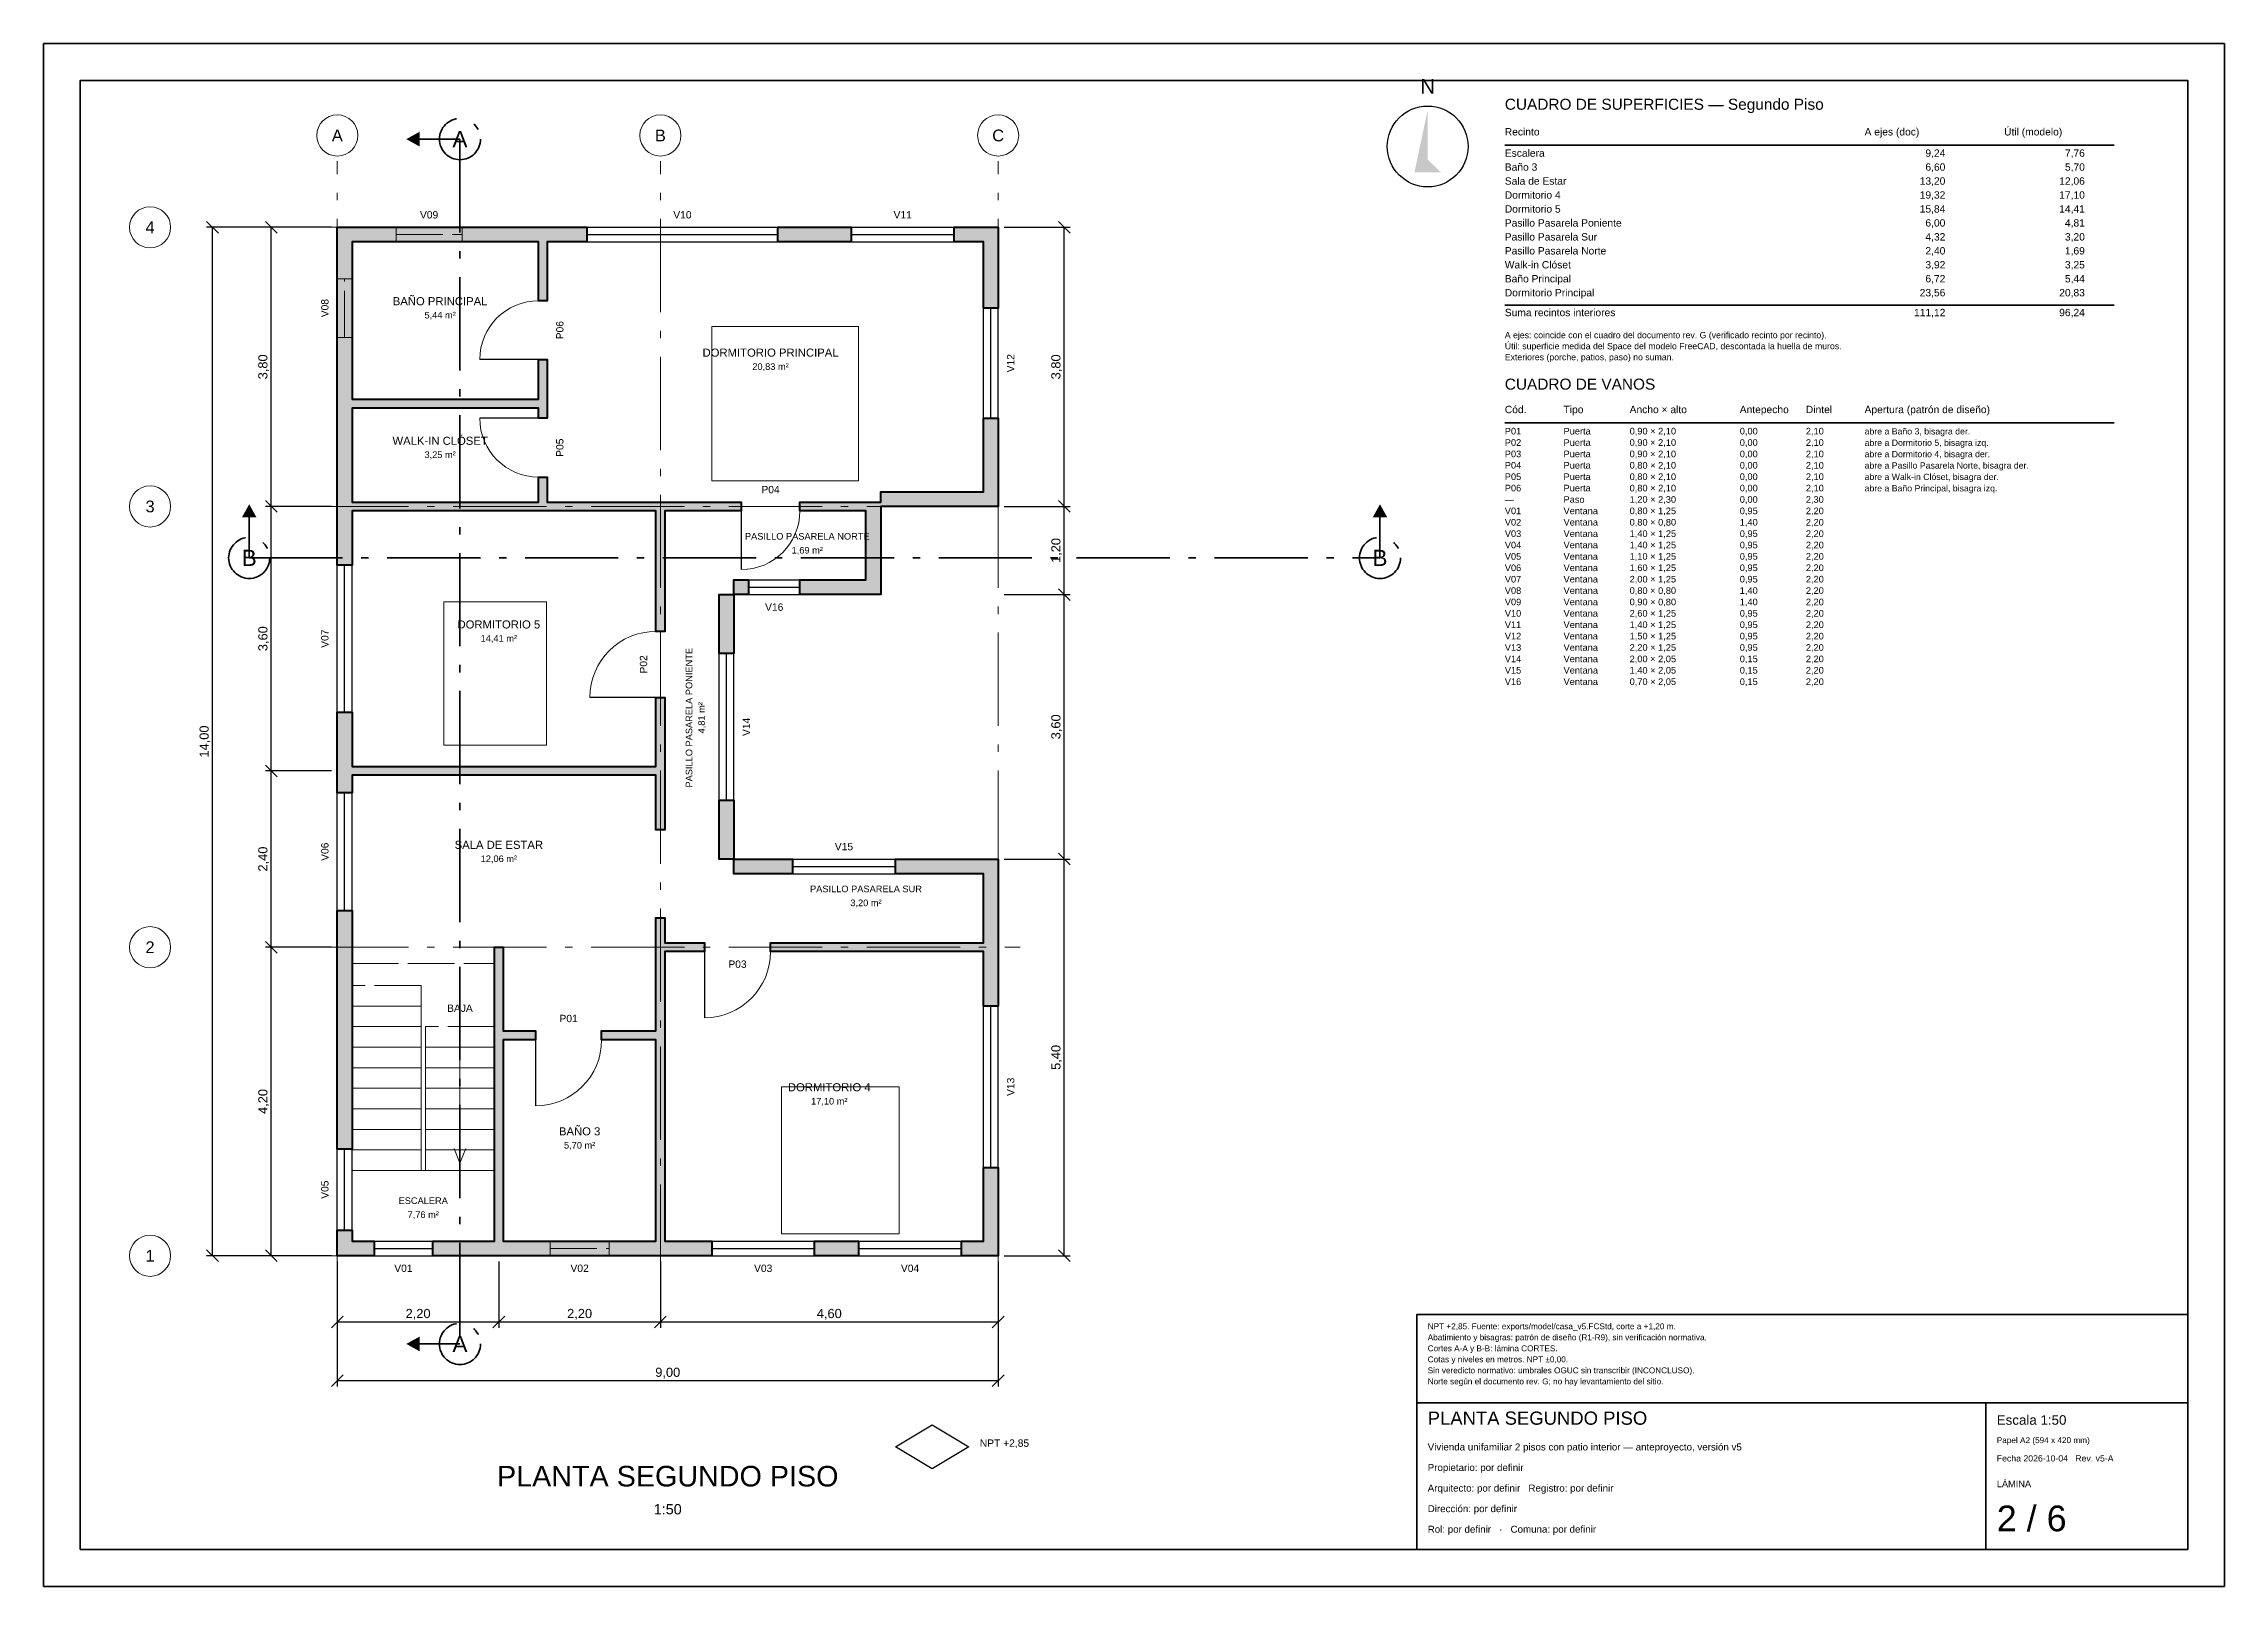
# Model space of a CAD drawing. Header units: metres. Extents: x -4 to 25.7, y -18.5 to 2.5.
import ezdxf
from ezdxf.enums import TextEntityAlignment as Align

# ---------------------------------------------------------------- set-up
doc = ezdxf.new("R2010")
doc.units = ezdxf.units.M
doc.header["$LTSCALE"] = 0.5
doc.linetypes.add('DASHDOT', pattern=[3.556, 2.54, -0.508, 0, -0.508])
doc.linetypes.add('DASHED', pattern=[1.524, 1.27, -0.254])
for name, color, linetype, lineweight in [('A-CORTE', 1, 'DASHDOT', 35), ('A-COTA', 1, 'CONTINUOUS', 18), ('A-CUAD', 7, 'CONTINUOUS', 35), ('A-EJES', 8, 'DASHDOT', 13), ('A-ESCA', 3, 'CONTINUOUS', 18), ('A-ESCA-SUP', 3, 'DASHED', 13), ('A-LOSA', 8, 'DASHED', 18), ('A-MOBI', 8, 'CONTINUOUS', 13), ('A-MURO', 7, 'CONTINUOUS', 50), ('A-RECI', 7, 'CONTINUOUS', 18), ('A-SIMB', 7, 'CONTINUOUS', 25), ('A-TEXT', 7, 'CONTINUOUS', 18), ('A-VANO', 5, 'CONTINUOUS', 25), ('A-VANO-ALTO', 5, 'DASHED', 18), ('A-VANO-ARCO', 3, 'CONTINUOUS', 9)]:
    doc.layers.add(name, color=color, linetype=linetype, lineweight=lineweight)
doc.layers.add('A-MURO-REL', color=9, linetype='CONTINUOUS')
doc.styles.add('ARQ', font='arial.ttf')
doc.dimstyles.new('ARQ', dxfattribs={"dimtxt": 0.125, "dimasz": 0.1, "dimexe": 0.08, "dimexo": 0.08, "dimgap": 0.04, "dimtad": 1, "dimzin": 0, "dimtxsty": 'ARQ', "dimblk": 'ARCHTICK', "dimtsz": 0.08, "dimcen": 2.5, "dimclrd": 1, "dimclre": 1, "dimclrt": 1, "dimazin": 3, "dimtfac": 1, "dimtmove": 0, "dimatfit": 3})

msp = doc.modelspace()

# ---------------------------------------------------------------- texts
at = {"layer": 'A-CORTE', "style": 'ARQ'}
for s, p in [('A', (1.67, 1.2)), ('B', (-1.2, -4.5)), ('B', (14.2, -4.5)), ('A', (1.67, -15.2))]:
    msp.add_text(s, height=0.22, dxfattribs=at).set_placement(p, align=Align.MIDDLE_CENTER)
at = {"layer": 'A-EJES', "style": 'ARQ'}
for s, p in [('A', (0, 1.25)), ('B', (4.4, 1.25)), ('C', (9, 1.25)), ('4', (-2.55, 0)), ('3', (-2.55, -3.8)), ('2', (-2.55, -9.8)), ('1', (-2.55, -14))]:
    msp.add_text(s, height=0.16, dxfattribs=at).set_placement(p, align=Align.MIDDLE_CENTER)
at = {"layer": 'A-ESCA', "style": 'ARQ'}
msp.add_text('BAJA', height=0.1, dxfattribs=at).set_placement((1.67, -10.63), align=Align.MIDDLE_CENTER)
at = {"layer": 'A-RECI', "color": 7, "style": 'ARQ'}
for s, height, p in [('BAÑO PRINCIPAL', 0.11, (1.4, -1.006)), ('DORMITORIO PRINCIPAL', 0.11, (5.9, -1.706)), ('WALK-IN CLÓSET', 0.11, (1.4, -2.906)), ('PASILLO PASARELA NORTE', 0.09, (6.4, -4.206)), ('DORMITORIO 5', 0.11, (2.2, -5.406)), ('SALA DE ESTAR', 0.11, (2.2, -8.406)), ('PASILLO PASARELA SUR', 0.09, (7.2, -9.006)), ('DORMITORIO 4', 0.11, (6.7, -11.706)), ('BAÑO 3', 0.11, (3.3, -12.306)), ('ESCALERA', 0.09, (1.17, -13.25))]:
    msp.add_text(s, height=height, dxfattribs=at).set_placement(p, align=Align.MIDDLE_CENTER)
at = {"layer": 'A-RECI', "color": 8, "style": 'ARQ'}
for s, p in [('5,44 m²', (1.4, -1.196)), ('20,83 m²', (5.9, -1.896)), ('3,25 m²', (1.4, -3.096)), ('1,69 m²', (6.4, -4.396)), ('14,41 m²', (2.2, -5.596)), ('12,06 m²', (2.2, -8.596)), ('3,20 m²', (7.2, -9.196)), ('17,10 m²', (6.7, -11.896)), ('5,70 m²', (3.3, -12.496)), ('7,76 m²', (1.17, -13.44))]:
    msp.add_text(s, height=0.09, dxfattribs=at).set_placement(p, align=Align.MIDDLE_CENTER)
at = {"layer": 'A-RECI', "color": 7, "style": 'ARQ'}
msp.add_text('PASILLO PASARELA PONIENTE', height=0.09, rotation=90, dxfattribs=at).set_placement((4.79, -6.676), align=Align.MIDDLE_CENTER)
at = {"layer": 'A-RECI', "color": 8, "style": 'ARQ'}
msp.add_text('4,81 m²', height=0.09, rotation=90, dxfattribs=at).set_placement((4.96, -6.676), align=Align.MIDDLE_CENTER)
at = {"layer": 'A-SIMB', "style": 'ARQ'}
msp.add_text('N', height=0.2, dxfattribs=at).set_placement((14.85, 1.92), align=Align.MIDDLE_CENTER)
msp.add_text('NPT +2,85', height=0.1, dxfattribs=at).set_placement((8.75, -16.6))
at = {"layer": 'A-TEXT', "style": 'ARQ'}
for s, height, p in [('CUADRO DE SUPERFICIES — Segundo Piso', 0.15, (15.9, 1.6)), ('Escalera', 0.1, (15.9, 0.96)), ('Sala de Estar', 0.1, (15.9, 0.58)), ('Baño 3', 0.1, (15.9, 0.77)), ('Dormitorio 4', 0.1, (15.9, 0.39)), ('Dormitorio 5', 0.1, (15.9, 0.2)), ('Pasillo Pasarela Poniente', 0.1, (15.9, 0.01)), ('Pasillo Pasarela Sur', 0.1, (15.9, -0.18)), ('Pasillo Pasarela Norte', 0.1, (15.9, -0.37)), ('Walk-in Clóset', 0.1, (15.9, -0.56)), ('Baño Principal', 0.1, (15.9, -0.75)), ('Dormitorio Principal', 0.1, (15.9, -0.94)), ('Suma recintos interiores', 0.1, (15.9, -1.21)), ('CUADRO DE VANOS', 0.15, (15.9, -2.21)), ('P01', 0.09, (15.9, -2.82)), ('P02', 0.09, (15.9, -2.975)), ('Puerta', 0.09, (16.7, -2.82)), ('Puerta', 0.09, (16.7, -2.975)), ('0,90 × 2,10', 0.09, (17.6, -2.82)), ('0,90 × 2,10', 0.09, (17.6, -2.975)), ('0,00', 0.09, (19.1, -2.82)), ('0,00', 0.09, (19.1, -2.975)), ('2,10', 0.09, (20, -2.82)), ('2,10', 0.09, (20, -2.975)), ('abre a Baño 3, bisagra der.', 0.085, (20.8, -2.82)), ('abre a Dormitorio 5, bisagra izq.', 0.085, (20.8, -2.975)), ('P03', 0.09, (15.9, -3.13)), ('P04', 0.09, (15.9, -3.285)), ('Puerta', 0.09, (16.7, -3.13)), ('Puerta', 0.09, (16.7, -3.285)), ('0,90 × 2,10', 0.09, (17.6, -3.13)), ('0,80 × 2,10', 0.09, (17.6, -3.285)), ('0,00', 0.09, (19.1, -3.13)), ('0,00', 0.09, (19.1, -3.285)), ('2,10', 0.09, (20, -3.13)), ('2,10', 0.09, (20, -3.285)), ('abre a Dormitorio 4, bisagra der.', 0.085, (20.8, -3.13)), ('abre a Pasillo Pasarela Norte, bisagra der.', 0.085, (20.8, -3.285)), ('P05', 0.09, (15.9, -3.44)), ('P06', 0.09, (15.9, -3.595)), ('Puerta', 0.09, (16.7, -3.44)), ('Puerta', 0.09, (16.7, -3.595)), ('0,80 × 2,10', 0.09, (17.6, -3.44)), ('0,80 × 2,10', 0.09, (17.6, -3.595)), ('0,00', 0.09, (19.1, -3.44)), ('0,00', 0.09, (19.1, -3.595)), ('2,10', 0.09, (20, -3.44)), ('2,10', 0.09, (20, -3.595)), ('abre a Walk-in Clóset, bisagra der.', 0.085, (20.8, -3.44)), ('abre a Baño Principal, bisagra izq.', 0.085, (20.8, -3.595)), ('—', 0.09, (15.9, -3.75)), ('V01', 0.09, (15.9, -3.905)), ('Ventana', 0.09, (16.7, -3.905)), ('Paso', 0.09, (16.7, -3.75)), ('0,80 × 1,25', 0.09, (17.6, -3.905)), ('1,20 × 2,30', 0.09, (17.6, -3.75)), ('0,00', 0.09, (19.1, -3.75)), ('0,95', 0.09, (19.1, -3.905)), ('2,30', 0.09, (20, -3.75)), ('2,20', 0.09, (20, -3.905)), ('V02', 0.09, (15.9, -4.06)), ('V03', 0.09, (15.9, -4.215)), ('Ventana', 0.09, (16.7, -4.06)), ('Ventana', 0.09, (16.7, -4.215)), ('0,80 × 0,80', 0.09, (17.6, -4.06)), ('1,40 × 1,25', 0.09, (17.6, -4.215)), ('0,95', 0.09, (19.1, -4.215)), ('1,40', 0.09, (19.1, -4.06)), ('2,20', 0.09, (20, -4.06)), ('2,20', 0.09, (20, -4.215)), ('V04', 0.09, (15.9, -4.37)), ('V05', 0.09, (15.9, -4.525)), ('Ventana', 0.09, (16.7, -4.37)), ('Ventana', 0.09, (16.7, -4.525)), ('1,40 × 1,25', 0.09, (17.6, -4.37)), ('1,10 × 1,25', 0.09, (17.6, -4.525)), ('0,95', 0.09, (19.1, -4.37)), ('0,95', 0.09, (19.1, -4.525)), ('2,20', 0.09, (20, -4.37)), ('2,20', 0.09, (20, -4.525)), ('V06', 0.09, (15.9, -4.68)), ('V07', 0.09, (15.9, -4.835)), ('Ventana', 0.09, (16.7, -4.68)), ('Ventana', 0.09, (16.7, -4.835)), ('2,00 × 1,25', 0.09, (17.6, -4.835)), ('1,60 × 1,25', 0.09, (17.6, -4.68)), ('0,95', 0.09, (19.1, -4.68)), ('0,95', 0.09, (19.1, -4.835)), ('2,20', 0.09, (20, -4.68)), ('2,20', 0.09, (20, -4.835)), ('V08', 0.09, (15.9, -4.99)), ('Ventana', 0.09, (16.7, -4.99)), ('0,80 × 0,80', 0.09, (17.6, -4.99)), ('1,40', 0.09, (19.1, -4.99)), ('2,20', 0.09, (20, -4.99)), ('V09', 0.09, (15.9, -5.145)), ('V10', 0.09, (15.9, -5.3)), ('Ventana', 0.09, (16.7, -5.145)), ('Ventana', 0.09, (16.7, -5.3)), ('0,90 × 0,80', 0.09, (17.6, -5.145)), ('2,60 × 1,25', 0.09, (17.6, -5.3)), ('0,95', 0.09, (19.1, -5.3)), ('1,40', 0.09, (19.1, -5.145)), ('2,20', 0.09, (20, -5.145)), ('2,20', 0.09, (20, -5.3)), ('V11', 0.09, (15.9, -5.455)), ('V12', 0.09, (15.9, -5.61)), ('Ventana', 0.09, (16.7, -5.455)), ('Ventana', 0.09, (16.7, -5.61)), ('1,40 × 1,25', 0.09, (17.6, -5.455)), ('1,50 × 1,25', 0.09, (17.6, -5.61)), ('0,95', 0.09, (19.1, -5.455)), ('0,95', 0.09, (19.1, -5.61)), ('2,20', 0.09, (20, -5.455)), ('2,20', 0.09, (20, -5.61)), ('V13', 0.09, (15.9, -5.765)), ('V14', 0.09, (15.9, -5.92)), ('Ventana', 0.09, (16.7, -5.765)), ('Ventana', 0.09, (16.7, -5.92)), ('2,20 × 1,25', 0.09, (17.6, -5.765)), ('2,00 × 2,05', 0.09, (17.6, -5.92)), ('0,95', 0.09, (19.1, -5.765)), ('0,15', 0.09, (19.1, -5.92)), ('2,20', 0.09, (20, -5.765)), ('2,20', 0.09, (20, -5.92)), ('V15', 0.09, (15.9, -6.075)), ('V16', 0.09, (15.9, -6.23)), ('Ventana', 0.09, (16.7, -6.075)), ('Ventana', 0.09, (16.7, -6.23)), ('0,70 × 2,05', 0.09, (17.6, -6.23)), ('1,40 × 2,05', 0.09, (17.6, -6.075)), ('0,15', 0.09, (19.1, -6.075)), ('0,15', 0.09, (19.1, -6.23)), ('2,20', 0.09, (20, -6.075)), ('2,20', 0.09, (20, -6.23)), ('Abatimiento y bisagras: patrón de diseño (R1-R9), sin verificación normativa.', 0.08, (14.85, -15.15)), ('NPT +2,85. Fuente: exports/model/casa_v5.FCStd, corte a +1,20 m.', 0.08, (14.85, -15)), ('Cortes A-A y B-B: lámina CORTES.', 0.08, (14.85, -15.3)), ('Cotas y niveles en metros. NPT ±0,00.', 0.08, (14.85, -15.45)), ('Sin veredicto normativo: umbrales OGUC sin transcribir (INCONCLUSO).', 0.08, (14.85, -15.6)), ('Norte según el documento rev. G; no hay levantamiento del sitio.', 0.08, (14.85, -15.75)), ('PLANTA SEGUNDO PISO', 0.18, (14.85, -16.3)), ('Escala 1:50', 0.13, (22.6, -16.3)), ('Vivienda unifamiliar 2 pisos con patio interior — anteproyecto, versión v5', 0.095, (14.85, -16.65)), ('Papel A2 (594 x 420 mm)', 0.08, (22.6, -16.55)), ('Propietario: por definir', 0.095, (14.85, -16.93)), ('Fecha 2026-10-04   Rev. v5-A', 0.085, (22.6, -16.8)), ('Arquitecto: por definir   Registro: por definir', 0.095, (14.85, -17.21)), ('LÁMINA', 0.09, (22.6, -17.15)), ('Dirección: por definir', 0.095, (14.85, -17.49)), ('2 / 6', 0.35, (22.6, -17.75)), ('Rol: por definir   ·   Comuna: por definir', 0.095, (14.85, -17.77))]:
    msp.add_text(s, height=height, dxfattribs=at).set_placement(p)
at = {"layer": 'A-TEXT', "color": 8, "style": 'ARQ'}
for s, height, p in [('Recinto', 0.1, (15.9, 1.25)), ('A ejes (doc)', 0.1, (20.8, 1.25)), ('Útil (modelo)', 0.1, (22.7, 1.25)), ('A ejes: coincide con el cuadro del documento rev. G (verificado recinto por recinto).', 0.085, (15.9, -1.51)), ('Útil: superficie medida del Space del modelo FreeCAD, descontada la huella de muros.', 0.085, (15.9, -1.66)), ('Exteriores (porche, patios, paso) no suman.', 0.085, (15.9, -1.81)), ('Cód.', 0.1, (15.9, -2.53)), ('Tipo', 0.1, (16.7, -2.53)), ('Ancho × alto', 0.1, (17.6, -2.53)), ('Antepecho', 0.1, (19.1, -2.53)), ('Dintel', 0.1, (20, -2.53)), ('Apertura (patrón de diseño)', 0.1, (20.8, -2.53))]:
    msp.add_text(s, height=height, dxfattribs=at).set_placement(p)
at = {"layer": 'A-TEXT', "style": 'ARQ'}
for s, p in [('9,24', (21.9, 0.96)), ('7,76', (23.8, 0.96)), ('13,20', (21.9, 0.58)), ('6,60', (21.9, 0.77)), ('12,06', (23.8, 0.58)), ('5,70', (23.8, 0.77)), ('19,32', (21.9, 0.39)), ('15,84', (21.9, 0.2)), ('17,10', (23.8, 0.39)), ('14,41', (23.8, 0.2)), ('6,00', (21.9, 0.01)), ('4,81', (23.8, 0.01)), ('4,32', (21.9, -0.18)), ('2,40', (21.9, -0.37)), ('3,20', (23.8, -0.18)), ('1,69', (23.8, -0.37)), ('3,92', (21.9, -0.56)), ('3,25', (23.8, -0.56)), ('23,56', (21.9, -0.94)), ('6,72', (21.9, -0.75)), ('20,83', (23.8, -0.94)), ('5,44', (23.8, -0.75)), ('111,12', (21.9, -1.21)), ('96,24', (23.8, -1.21))]:
    msp.add_text(s, height=0.1, dxfattribs=at).set_placement(p, align=Align.RIGHT)
at = {"layer": 'A-TEXT', "color": 5, "style": 'ARQ'}
for s, p in [('V09', (1.25, 0.17)), ('V10', (4.7, 0.17)), ('V11', (7.7, 0.17)), ('V16', (5.95, -5.17)), ('V15', (6.9, -8.43)), ('V01', (0.9, -14.17)), ('V02', (3.3, -14.17)), ('V03', (5.8, -14.17)), ('V04', (7.8, -14.17))]:
    msp.add_text(s, height=0.1, dxfattribs=at).set_placement(p, align=Align.MIDDLE_CENTER)
for s, p in [('V08', (-0.17, -1.1)), ('V12', (9.17, -1.85)), ('V07', (-0.17, -5.6)), ('V14', (5.57, -6.8)), ('V06', (-0.17, -8.5)), ('V13', (9.17, -11.7)), ('V05', (-0.17, -13.1))]:
    msp.add_text(s, height=0.1, rotation=90, dxfattribs=at).set_placement(p, align=Align.MIDDLE_CENTER)
at = {"layer": 'A-TEXT', "true_color": 0x007800, "style": 'ARQ'}
for s, p in [('P06', (3.03, -1.4)), ('P05', (3.03, -3)), ('P02', (4.17, -5.95))]:
    msp.add_text(s, height=0.1, rotation=90, dxfattribs=at).set_placement(p, align=Align.MIDDLE_CENTER)
for s, p in [('P04', (5.9, -3.57)), ('P03', (5.45, -10.03)), ('P01', (3.15, -10.77))]:
    msp.add_text(s, height=0.1, dxfattribs=at).set_placement(p, align=Align.MIDDLE_CENTER)
at = {"layer": 'A-TEXT', "style": 'ARQ'}
msp.add_text('PLANTA SEGUNDO PISO', height=0.28, dxfattribs=at).set_placement((4.5, -17), align=Align.MIDDLE_CENTER)
at = {"layer": 'A-TEXT', "color": 8, "style": 'ARQ'}
msp.add_text('1:50', height=0.14, dxfattribs=at).set_placement((4.5, -17.45), align=Align.MIDDLE_CENTER)

# ---------------------------------------------------------------- blocks, each defined once
blk = doc.blocks.new('_ARCHTICK')
at = {"color": 0, "linetype": 'BYBLOCK', "const_width": 0.15}
blk.add_lwpolyline([(-0.5, -0.5), (0.5, 0.5)], dxfattribs=at)

# ---------------------------------------------------------------- dimensions: what is measured, and where the dimension line sits
at = {"layer": 'A-COTA'}
for base, p1, p2 in [((-1.7, -14), (0, -14), (0, 0)), ((-0.9, -3.8), (0, -3.8), (0, 0)), ((9.9, -3.8), (9, -3.8), (9, 0)), ((-0.9, -7.4), (0, -7.4), (0, -3.8)), ((9.9, -5), (9, -5), (9, -3.8)), ((9.9, -8.6), (9, -8.6), (9, -5)), ((-0.9, -9.8), (0, -9.8), (0, -7.4)), ((9.9, -14), (9, -14), (9, -8.6)), ((-0.9, -14), (0, -14), (0, -9.8))]:
    msp.add_linear_dim(base=base, p1=p1, p2=p2, angle=90, dimstyle='ARQ', dxfattribs=at).render()
for base, p1, p2 in [((0, -14.9), (0, -14), (2.2, -14)), ((0, -15.7), (0, -14), (9, -14)), ((2.2, -14.9), (2.2, -14), (4.4, -14)), ((4.4, -14.9), (4.4, -14), (9, -14))]:
    msp.add_linear_dim(base=base, p1=p1, p2=p2, dimstyle='ARQ', dxfattribs=at).render()

# ---------------------------------------------------------------- hatches: boundary and pattern name
at = {"layer": 'A-MURO-REL', "true_color": 0xcdcdcd}
h = msp.add_hatch(color=9, dxfattribs=at)
h.dxf.hatch_style = 1
h.paths.add_polyline_path([(0, -4.6), (0, -4.6), (0, 0), (0, 0), (0, 0), (3.4, 0), (3.4, 0), (3.4, 0), (3.4, -0.2), (3.4, -0.2), (3.4, -0.2), (2.861, -0.2), (2.86, -0.2), (2.86, -0.2), (2.86, -0.2), (2.86, -0.2), (2.86, -0.2), (2.86, -0.2), (2.86, -0.2), (2.86, -0.2), (2.86, -0.2), (2.86, -0.2), (2.86, -0.2), (2.86, -0.2), (2.86, -0.2), (2.86, -0.2), (2.86, -0.2), (2.86, -0.201), (2.86, -1), (2.86, -1), (2.86, -1), (2.74, -1), (2.74, -1), (2.74, -1), (2.74, -0.201), (2.74, -0.2), (2.74, -0.2), (2.74, -0.2), (2.74, -0.2), (2.74, -0.2), (2.74, -0.2), (2.74, -0.2), (2.74, -0.2), (2.74, -0.2), (2.74, -0.2), (2.74, -0.2), (2.74, -0.2), (2.74, -0.2), (2.74, -0.2), (2.74, -0.2), (2.74, -0.2), (0.201, -0.2), (0.2, -0.2), (0.2, -0.2), (0.2, -0.2), (0.2, -0.2), (0.2, -0.2), (0.2, -0.2), (0.2, -0.2), (0.2, -0.2), (0.2, -0.2), (0.2, -0.2), (0.2, -0.2), (0.2, -0.2), (0.2, -0.2), (0.2, -0.2), (0.2, -0.2), (0.2, -0.201), (0.2, -2.339), (0.2, -2.34), (0.2, -2.34), (0.2, -2.34), (0.2, -2.34), (0.2, -2.34), (0.2, -2.34), (0.2, -2.34), (0.2, -2.34), (0.2, -2.34), (0.2, -2.34), (0.2, -2.34), (0.2, -2.34), (0.2, -2.34), (0.2, -2.34), (0.2, -2.34), (0.201, -2.34), (2.74, -2.34), (2.74, -2.34), (2.74, -2.34), (2.74, -2.34), (2.74, -2.34), (2.74, -2.34), (2.74, -2.34), (2.74, -2.34), (2.74, -2.34), (2.74, -2.34), (2.74, -2.34), (2.74, -2.34), (2.74, -2.34), (2.74, -2.34), (2.74, -2.34), (2.74, -2.34), (2.74, -2.339), (2.74, -1.8), (2.74, -1.8), (2.74, -1.8), (2.86, -1.8), (2.86, -1.8), (2.86, -1.8), (2.86, -2.6), (2.86, -2.6), (2.86, -2.6), (2.74, -2.6), (2.74, -2.6), (2.74, -2.6), (2.74, -2.461), (2.74, -2.46), (2.74, -2.46), (2.74, -2.46), (2.74, -2.46), (2.74, -2.46), (2.74, -2.46), (2.74, -2.46), (2.74, -2.46), (2.74, -2.46), (2.74, -2.46), (2.74, -2.46), (2.74, -2.46), (2.74, -2.46), (2.74, -2.46), (2.74, -2.46), (2.74, -2.46), (0.201, -2.46), (0.2, -2.46), (0.2, -2.46), (0.2, -2.46), (0.2, -2.46), (0.2, -2.46), (0.2, -2.46), (0.2, -2.46), (0.2, -2.46), (0.2, -2.46), (0.2, -2.46), (0.2, -2.46), (0.2, -2.46), (0.2, -2.46), (0.2, -2.46), (0.2, -2.46), (0.2, -2.461), (0.2, -3.74), (0.2, -3.74), (0.2, -3.74), (0.2, -3.74), (0.2, -3.74), (0.2, -3.74), (0.2, -3.74), (0.2, -3.74), (0.2, -3.74), (0.2, -3.74), (0.2, -3.74), (0.2, -3.74), (0.2, -3.74), (0.2, -3.74), (0.2, -3.74), (0.2, -3.74), (0.201, -3.74), (2.74, -3.74), (2.74, -3.74), (2.74, -3.74), (2.74, -3.74), (2.74, -3.74), (2.74, -3.74), (2.74, -3.74), (2.74, -3.74), (2.74, -3.74), (2.74, -3.74), (2.74, -3.74), (2.74, -3.74), (2.74, -3.74), (2.74, -3.74), (2.74, -3.74), (2.74, -3.74), (2.74, -3.74), (2.74, -3.4), (2.74, -3.4), (2.74, -3.4), (2.86, -3.4), (2.86, -3.4), (2.86, -3.4), (2.86, -3.74), (2.86, -3.74), (2.86, -3.74), (2.86, -3.74), (2.86, -3.74), (2.86, -3.74), (2.86, -3.74), (2.86, -3.74), (2.86, -3.74), (2.86, -3.74), (2.86, -3.74), (2.86, -3.74), (2.86, -3.74), (2.86, -3.74), (2.86, -3.74), (2.86, -3.74), (2.861, -3.74), (5.5, -3.74), (5.5, -3.74), (5.5, -3.74), (5.5, -3.86), (5.5, -3.86), (5.5, -3.86), (4.46, -3.86), (4.46, -3.86), (4.46, -3.86), (4.46, -3.86), (4.46, -3.86), (4.46, -3.86), (4.46, -3.86), (4.46, -3.86), (4.46, -3.86), (4.46, -3.86), (4.46, -3.86), (4.46, -3.86), (4.46, -3.86), (4.46, -3.86), (4.46, -3.86), (4.46, -3.86), (4.46, -3.861), (4.46, -5.5), (4.46, -5.5), (4.46, -5.5), (4.34, -5.5), (4.34, -5.5), (4.34, -5.5), (4.34, -3.861), (4.34, -3.86), (4.34, -3.86), (4.34, -3.86), (4.34, -3.86), (4.34, -3.86), (4.34, -3.86), (4.34, -3.86), (4.34, -3.86), (4.34, -3.86), (4.34, -3.86), (4.34, -3.86), (4.34, -3.86), (4.34, -3.86), (4.34, -3.86), (4.34, -3.86), (4.34, -3.86), (0.201, -3.86), (0.2, -3.86), (0.2, -3.86), (0.2, -3.86), (0.2, -3.86), (0.2, -3.86), (0.2, -3.86), (0.2, -3.86), (0.2, -3.86), (0.2, -3.86), (0.2, -3.86), (0.2, -3.86), (0.2, -3.86), (0.2, -3.86), (0.2, -3.86), (0.2, -3.86), (0.2, -3.861), (0.2, -4.6), (0.2, -4.6), (0.2, -4.6), (0, -4.6), (0, -4.6)])
h = msp.add_hatch(color=9, dxfattribs=at)
h.dxf.hatch_style = 1
h.paths.add_polyline_path([(6, -0.2), (6, -0.2), (6, 0), (6, 0), (6, 0), (7, 0), (7, 0), (7, 0), (7, -0.2), (7, -0.2), (7, -0.2), (6, -0.2), (6, -0.2)])
h = msp.add_hatch(color=9, dxfattribs=at)
h.dxf.hatch_style = 1
h.paths.add_polyline_path([(8.4, -0.2), (8.4, -0.2), (8.4, 0), (8.4, 0), (8.4, 0), (9, 0), (9, 0), (9, 0), (9, -1.1), (9, -1.1), (9, -1.1), (8.8, -1.1), (8.8, -1.1), (8.8, -1.1), (8.8, -0.201), (8.8, -0.2), (8.8, -0.2), (8.8, -0.2), (8.8, -0.2), (8.8, -0.2), (8.8, -0.2), (8.8, -0.2), (8.8, -0.2), (8.8, -0.2), (8.8, -0.2), (8.8, -0.2), (8.8, -0.2), (8.8, -0.2), (8.8, -0.2), (8.8, -0.2), (8.8, -0.2), (8.4, -0.2), (8.4, -0.2)])
h = msp.add_hatch(color=9, dxfattribs=at)
h.dxf.hatch_style = 1
h.paths.add_polyline_path([(6.3, -3.86), (6.3, -3.86), (6.3, -3.74), (6.3, -3.74), (6.3, -3.74), (7.4, -3.74), (7.4, -3.74), (7.4, -3.74), (7.4, -3.74), (7.4, -3.74), (7.4, -3.74), (7.4, -3.74), (7.4, -3.74), (7.4, -3.74), (7.4, -3.74), (7.4, -3.74), (7.4, -3.74), (7.4, -3.74), (7.4, -3.74), (7.4, -3.74), (7.4, -3.74), (7.4, -3.74), (7.4, -3.6), (7.4, -3.6), (7.4, -3.6), (8.8, -3.6), (8.8, -3.6), (8.8, -3.6), (8.8, -3.6), (8.8, -3.6), (8.8, -3.6), (8.8, -3.6), (8.8, -3.6), (8.8, -3.6), (8.8, -3.6), (8.8, -3.6), (8.8, -3.6), (8.8, -3.6), (8.8, -3.6), (8.8, -3.6), (8.8, -3.6), (8.8, -3.599), (8.8, -2.6), (8.8, -2.6), (8.8, -2.6), (9, -2.6), (9, -2.6), (9, -2.6), (9, -3.8), (9, -3.8), (9, -3.8), (7.401, -3.8), (7.4, -3.8), (7.4, -3.8), (7.4, -3.8), (7.4, -3.8), (7.4, -3.8), (7.4, -3.8), (7.4, -3.8), (7.4, -3.8), (7.4, -3.8), (7.4, -3.8), (7.4, -3.8), (7.4, -3.8), (7.4, -3.8), (7.4, -3.8), (7.4, -3.8), (7.4, -3.8), (7.4, -5), (7.4, -5), (7.4, -5), (6.3, -5), (6.3, -5), (6.3, -5), (6.3, -4.8), (6.3, -4.8), (6.3, -4.8), (7.2, -4.8), (7.2, -4.8), (7.2, -4.8), (7.2, -4.8), (7.2, -4.8), (7.2, -4.8), (7.2, -4.8), (7.2, -4.8), (7.2, -4.8), (7.2, -4.8), (7.2, -4.8), (7.2, -4.8), (7.2, -4.8), (7.2, -4.8), (7.2, -4.8), (7.2, -4.8), (7.2, -4.8), (7.2, -3.861), (7.2, -3.86), (7.2, -3.86), (7.2, -3.86), (7.2, -3.86), (7.2, -3.86), (7.2, -3.86), (7.2, -3.86), (7.2, -3.86), (7.2, -3.86), (7.2, -3.86), (7.2, -3.86), (7.2, -3.86), (7.2, -3.86), (7.2, -3.86), (7.2, -3.86), (7.2, -3.86), (6.3, -3.86), (6.3, -3.86)])
h = msp.add_hatch(color=9, dxfattribs=at)
h.dxf.hatch_style = 1
h.paths.add_polyline_path([(5.2, -5), (5.2, -5), (5.4, -5), (5.4, -5), (5.4, -5), (5.4, -5), (5.4, -5), (5.4, -5), (5.4, -5), (5.4, -5), (5.4, -5), (5.4, -5), (5.4, -5), (5.4, -5), (5.4, -5), (5.4, -5), (5.4, -5), (5.4, -5), (5.4, -5), (5.4, -4.8), (5.4, -4.8), (5.4, -4.8), (5.6, -4.8), (5.6, -4.8), (5.6, -4.8), (5.6, -5), (5.6, -5), (5.6, -5), (5.401, -5), (5.4, -5), (5.4, -5), (5.4, -5), (5.4, -5), (5.4, -5), (5.4, -5), (5.4, -5), (5.4, -5), (5.4, -5), (5.4, -5), (5.4, -5), (5.4, -5), (5.4, -5), (5.4, -5), (5.4, -5), (5.4, -5), (5.4, -5.8), (5.4, -5.8), (5.4, -5.8), (5.2, -5.8), (5.2, -5.8), (5.2, -5.8), (5.2, -5), (5.2, -5)])
h = msp.add_hatch(color=9, dxfattribs=at)
h.dxf.hatch_style = 1
h.paths.add_polyline_path([(0, -7.7), (0, -7.7), (0, -6.6), (0, -6.6), (0, -6.6), (0.2, -6.6), (0.2, -6.6), (0.2, -6.6), (0.2, -7.34), (0.2, -7.34), (0.2, -7.34), (0.2, -7.34), (0.2, -7.34), (0.2, -7.34), (0.2, -7.34), (0.2, -7.34), (0.2, -7.34), (0.2, -7.34), (0.2, -7.34), (0.2, -7.34), (0.2, -7.34), (0.2, -7.34), (0.2, -7.34), (0.2, -7.34), (0.201, -7.34), (4.34, -7.34), (4.34, -7.34), (4.34, -7.34), (4.34, -7.34), (4.34, -7.34), (4.34, -7.34), (4.34, -7.34), (4.34, -7.34), (4.34, -7.34), (4.34, -7.34), (4.34, -7.34), (4.34, -7.34), (4.34, -7.34), (4.34, -7.34), (4.34, -7.34), (4.34, -7.34), (4.34, -7.34), (4.34, -6.4), (4.34, -6.4), (4.34, -6.4), (4.46, -6.4), (4.46, -6.4), (4.46, -6.4), (4.46, -8.2), (4.46, -8.2), (4.46, -8.2), (4.34, -8.2), (4.34, -8.2), (4.34, -8.2), (4.34, -7.46), (4.34, -7.46), (4.34, -7.46), (4.34, -7.46), (4.34, -7.46), (4.34, -7.46), (4.34, -7.46), (4.34, -7.46), (4.34, -7.46), (4.34, -7.46), (4.34, -7.46), (4.34, -7.46), (4.34, -7.46), (4.34, -7.46), (4.34, -7.46), (4.34, -7.46), (4.34, -7.46), (0.201, -7.46), (0.2, -7.46), (0.2, -7.46), (0.2, -7.46), (0.2, -7.46), (0.2, -7.46), (0.2, -7.46), (0.2, -7.46), (0.2, -7.46), (0.2, -7.46), (0.2, -7.46), (0.2, -7.46), (0.2, -7.46), (0.2, -7.46), (0.2, -7.46), (0.2, -7.46), (0.2, -7.46), (0.2, -7.7), (0.2, -7.7), (0.2, -7.7), (0, -7.7), (0, -7.7)])
h = msp.add_hatch(color=9, dxfattribs=at)
h.dxf.hatch_style = 1
h.paths.add_polyline_path([(5.2, -8.6), (5.2, -8.6), (5.2, -7.8), (5.2, -7.8), (5.2, -7.8), (5.4, -7.8), (5.4, -7.8), (5.4, -7.8), (5.4, -8.599), (5.4, -8.6), (5.4, -8.6), (5.4, -8.6), (5.4, -8.6), (5.4, -8.6), (5.4, -8.6), (5.4, -8.6), (5.4, -8.6), (5.4, -8.6), (5.4, -8.6), (5.4, -8.6), (5.4, -8.6), (5.4, -8.6), (5.4, -8.6), (5.4, -8.6), (5.401, -8.6), (6.2, -8.6), (6.2, -8.6), (6.2, -8.6), (6.2, -8.8), (6.2, -8.8), (6.2, -8.8), (5.4, -8.8), (5.4, -8.8), (5.4, -8.8), (5.4, -8.601), (5.4, -8.6), (5.4, -8.6), (5.4, -8.6), (5.4, -8.6), (5.4, -8.6), (5.4, -8.6), (5.4, -8.6), (5.4, -8.6), (5.4, -8.6), (5.4, -8.6), (5.4, -8.6), (5.4, -8.6), (5.4, -8.6), (5.4, -8.6), (5.4, -8.6), (5.4, -8.6), (5.2, -8.6), (5.2, -8.6)])
h = msp.add_hatch(color=9, dxfattribs=at)
h.dxf.hatch_style = 1
h.paths.add_polyline_path([(5.9, -9.86), (5.9, -9.86), (5.9, -9.74), (5.9, -9.74), (5.9, -9.74), (8.8, -9.74), (8.8, -9.74), (8.8, -9.74), (8.8, -9.74), (8.8, -9.74), (8.8, -9.74), (8.8, -9.74), (8.8, -9.74), (8.8, -9.74), (8.8, -9.74), (8.8, -9.74), (8.8, -9.74), (8.8, -9.74), (8.8, -9.74), (8.8, -9.74), (8.8, -9.74), (8.8, -9.739), (8.8, -8.801), (8.8, -8.8), (8.8, -8.8), (8.8, -8.8), (8.8, -8.8), (8.8, -8.8), (8.8, -8.8), (8.8, -8.8), (8.8, -8.8), (8.8, -8.8), (8.8, -8.8), (8.8, -8.8), (8.8, -8.8), (8.8, -8.8), (8.8, -8.8), (8.8, -8.8), (8.8, -8.8), (7.6, -8.8), (7.6, -8.8), (7.6, -8.8), (7.6, -8.6), (7.6, -8.6), (7.6, -8.6), (9, -8.6), (9, -8.6), (9, -8.6), (9, -10.6), (9, -10.6), (9, -10.6), (8.8, -10.6), (8.8, -10.6), (8.8, -10.6), (8.8, -9.861), (8.8, -9.86), (8.8, -9.86), (8.8, -9.86), (8.8, -9.86), (8.8, -9.86), (8.8, -9.86), (8.8, -9.86), (8.8, -9.86), (8.8, -9.86), (8.8, -9.86), (8.8, -9.86), (8.8, -9.86), (8.8, -9.86), (8.8, -9.86), (8.8, -9.86), (8.8, -9.86), (5.9, -9.86), (5.9, -9.86)])
h = msp.add_hatch(color=9, dxfattribs=at)
h.dxf.hatch_style = 1
h.paths.add_polyline_path([(0, -12.55), (0, -12.55), (0, -9.3), (0, -9.3), (0, -9.3), (0.2, -9.3), (0.2, -9.3), (0.2, -9.3), (0.2, -12.55), (0.2, -12.55), (0.2, -12.55), (0, -12.55), (0, -12.55)])
h = msp.add_hatch(color=9, dxfattribs=at)
h.dxf.hatch_style = 1
h.paths.add_polyline_path([(1.3, -14), (1.3, -14), (1.3, -13.8), (1.3, -13.8), (1.3, -13.8), (2.139, -13.8), (2.14, -13.8), (2.14, -13.8), (2.14, -13.8), (2.14, -13.8), (2.14, -13.8), (2.14, -13.8), (2.14, -13.8), (2.14, -13.8), (2.14, -13.8), (2.14, -13.8), (2.14, -13.8), (2.14, -13.8), (2.14, -13.8), (2.14, -13.8), (2.14, -13.8), (2.14, -13.8), (2.14, -9.8), (2.14, -9.8), (2.14, -9.8), (2.26, -9.8), (2.26, -9.8), (2.26, -9.8), (2.26, -10.939), (2.26, -10.94), (2.26, -10.94), (2.26, -10.94), (2.26, -10.94), (2.26, -10.94), (2.26, -10.94), (2.26, -10.94), (2.26, -10.94), (2.26, -10.94), (2.26, -10.94), (2.26, -10.94), (2.26, -10.94), (2.26, -10.94), (2.26, -10.94), (2.26, -10.94), (2.26, -10.94), (2.7, -10.94), (2.7, -10.94), (2.7, -10.94), (2.7, -11.06), (2.7, -11.06), (2.7, -11.06), (2.26, -11.06), (2.26, -11.06), (2.26, -11.06), (2.26, -11.06), (2.26, -11.06), (2.26, -11.06), (2.26, -11.06), (2.26, -11.06), (2.26, -11.06), (2.26, -11.06), (2.26, -11.06), (2.26, -11.06), (2.26, -11.06), (2.26, -11.06), (2.26, -11.06), (2.26, -11.06), (2.26, -11.061), (2.26, -13.8), (2.26, -13.8), (2.26, -13.8), (2.26, -13.8), (2.26, -13.8), (2.26, -13.8), (2.26, -13.8), (2.26, -13.8), (2.26, -13.8), (2.26, -13.8), (2.26, -13.8), (2.26, -13.8), (2.26, -13.8), (2.26, -13.8), (2.26, -13.8), (2.26, -13.8), (2.26, -13.8), (4.34, -13.8), (4.34, -13.8), (4.34, -13.8), (4.34, -13.8), (4.34, -13.8), (4.34, -13.8), (4.34, -13.8), (4.34, -13.8), (4.34, -13.8), (4.34, -13.8), (4.34, -13.8), (4.34, -13.8), (4.34, -13.8), (4.34, -13.8), (4.34, -13.8), (4.34, -13.8), (4.34, -13.8), (4.34, -11.061), (4.34, -11.06), (4.34, -11.06), (4.34, -11.06), (4.34, -11.06), (4.34, -11.06), (4.34, -11.06), (4.34, -11.06), (4.34, -11.06), (4.34, -11.06), (4.34, -11.06), (4.34, -11.06), (4.34, -11.06), (4.34, -11.06), (4.34, -11.06), (4.34, -11.06), (4.34, -11.06), (3.6, -11.06), (3.6, -11.06), (3.6, -11.06), (3.6, -10.94), (3.6, -10.94), (3.6, -10.94), (4.34, -10.94), (4.34, -10.94), (4.34, -10.94), (4.34, -10.94), (4.34, -10.94), (4.34, -10.94), (4.34, -10.94), (4.34, -10.94), (4.34, -10.94), (4.34, -10.94), (4.34, -10.94), (4.34, -10.94), (4.34, -10.94), (4.34, -10.94), (4.34, -10.94), (4.34, -10.94), (4.34, -10.939), (4.34, -9.4), (4.34, -9.4), (4.34, -9.4), (4.46, -9.4), (4.46, -9.4), (4.46, -9.4), (4.46, -9.739), (4.46, -9.74), (4.46, -9.74), (4.46, -9.74), (4.46, -9.74), (4.46, -9.74), (4.46, -9.74), (4.46, -9.74), (4.46, -9.74), (4.46, -9.74), (4.46, -9.74), (4.46, -9.74), (4.46, -9.74), (4.46, -9.74), (4.46, -9.74), (4.46, -9.74), (4.46, -9.74), (5, -9.74), (5, -9.74), (5, -9.74), (5, -9.86), (5, -9.86), (5, -9.86), (4.46, -9.86), (4.46, -9.86), (4.46, -9.86), (4.46, -9.86), (4.46, -9.86), (4.46, -9.86), (4.46, -9.86), (4.46, -9.86), (4.46, -9.86), (4.46, -9.86), (4.46, -9.86), (4.46, -9.86), (4.46, -9.86), (4.46, -9.86), (4.46, -9.86), (4.46, -9.86), (4.46, -9.861), (4.46, -13.8), (4.46, -13.8), (4.46, -13.8), (4.46, -13.8), (4.46, -13.8), (4.46, -13.8), (4.46, -13.8), (4.46, -13.8), (4.46, -13.8), (4.46, -13.8), (4.46, -13.8), (4.46, -13.8), (4.46, -13.8), (4.46, -13.8), (4.46, -13.8), (4.46, -13.8), (4.46, -13.8), (5.1, -13.8), (5.1, -13.8), (5.1, -13.8), (5.1, -14), (5.1, -14), (5.1, -14), (1.3, -14), (1.3, -14)])
h = msp.add_hatch(color=9, dxfattribs=at)
h.dxf.hatch_style = 1
h.paths.add_polyline_path([(8.5, -14), (8.5, -14), (8.5, -13.8), (8.5, -13.8), (8.5, -13.8), (8.8, -13.8), (8.8, -13.8), (8.8, -13.8), (8.8, -13.8), (8.8, -13.8), (8.8, -13.8), (8.8, -13.8), (8.8, -13.8), (8.8, -13.8), (8.8, -13.8), (8.8, -13.8), (8.8, -13.8), (8.8, -13.8), (8.8, -13.8), (8.8, -13.8), (8.8, -13.8), (8.8, -13.8), (8.8, -12.8), (8.8, -12.8), (8.8, -12.8), (9, -12.8), (9, -12.8), (9, -12.8), (9, -14), (9, -14), (9, -14), (8.5, -14), (8.5, -14)])
h = msp.add_hatch(color=9, dxfattribs=at)
h.dxf.hatch_style = 1
h.paths.add_polyline_path([(0, -14), (0, -14), (0, -13.65), (0, -13.65), (0, -13.65), (0.2, -13.65), (0.2, -13.65), (0.2, -13.65), (0.2, -13.8), (0.2, -13.8), (0.2, -13.8), (0.2, -13.8), (0.2, -13.8), (0.2, -13.8), (0.2, -13.8), (0.2, -13.8), (0.2, -13.8), (0.2, -13.8), (0.2, -13.8), (0.2, -13.8), (0.2, -13.8), (0.2, -13.8), (0.2, -13.8), (0.2, -13.8), (0.201, -13.8), (0.5, -13.8), (0.5, -13.8), (0.5, -13.8), (0.5, -14), (0.5, -14), (0.5, -14), (0, -14), (0, -14)])
h = msp.add_hatch(color=9, dxfattribs=at)
h.dxf.hatch_style = 1
h.paths.add_polyline_path([(6.5, -14), (6.5, -14), (6.5, -13.8), (6.5, -13.8), (6.5, -13.8), (7.1, -13.8), (7.1, -13.8), (7.1, -13.8), (7.1, -14), (7.1, -14), (7.1, -14), (6.5, -14), (6.5, -14)])

# ---------------------------------------------------------------- linework, layer by layer
at = {"layer": 'A-CORTE'}
for p, q in [((1.67, 1.2), (1.12, 1.2)), ((1.67, 1.2), (1.67, -15.2)), ((-1.2, -4.5), (-1.2, -3.95)), ((14.2, -4.5), (14.2, -3.95)), ((-1.2, -4.5), (14.2, -4.5)), ((1.67, -15.2), (1.12, -15.2))]:
    msp.add_line(p, q, dxfattribs=at)
for centre in [(1.67, 1.2), (-1.2, -4.5), (14.2, -4.5), (1.67, -15.2)]:
    msp.add_circle(centre, 0.28, dxfattribs=at)
for points in [[(0.94, 1.2), (1.12, 1.1), (1.12, 1.3)], [(-1.2, -3.77), (-1.3, -3.95), (-1.1, -3.95)], [(14.2, -3.77), (14.1, -3.95), (14.3, -3.95)], [(0.94, -15.2), (1.12, -15.3), (1.12, -15.1)]]:
    msp.add_solid(points, dxfattribs=at)
at = {"layer": 'A-CUAD'}
for p, q in [((15.9, 1.12), (24.2, 1.12)), ((15.9, -1.06), (24.2, -1.06)), ((15.9, -2.66), (24.2, -2.66)), ((14.7, -16), (25.2, -16)), ((22.45, -18), (22.45, -16))]:
    msp.add_line(p, q, dxfattribs=at)
for points in [[(-4, -18.5), (25.7, -18.5), (25.7, 2.5), (-4, 2.5)], [(-3.5, -18), (25.2, -18), (25.2, 2), (-3.5, 2)], [(14.7, -18), (25.2, -18), (25.2, -14.8), (14.7, -14.8)]]:
    msp.add_lwpolyline(points, close=True, dxfattribs=at)
at = {"layer": 'A-EJES'}
for p, q in [((0, -14.3), (0, 0.9)), ((4.4, -14.3), (4.4, 0.9)), ((9, -14.3), (9, 0.9)), ((-0.3, 0), (9.3, 0)), ((-0.3, -3.8), (9.3, -3.8)), ((-0.3, -9.8), (9.3, -9.8)), ((-0.3, -14), (9.3, -14))]:
    msp.add_line(p, q, dxfattribs=at)
at = {"layer": 'A-EJES', "linetype": 'CONTINUOUS'}
for centre in [(0, 1.25), (4.4, 1.25), (9, 1.25), (-2.55, 0), (-2.55, -3.8), (-2.55, -9.8), (-2.55, -14)]:
    msp.add_circle(centre, 0.28, dxfattribs=at)
at = {"layer": 'A-ESCA'}
for p, q in [((1.67, -10.98), (1.67, -12.74)), ((1.67, -12.74), (1.59, -12.54)), ((1.67, -12.74), (1.75, -12.54))]:
    msp.add_line(p, q, dxfattribs=at)
at = {"layer": 'A-ESCA-SUP'}
for points in [[(0.2, -10.6), (1.14, -10.6), (1.14, -10.32), (0.2, -10.32)], [(0.2, -10.88), (1.14, -10.88), (1.14, -10.6), (0.2, -10.6)], [(0.2, -11.16), (1.14, -11.16), (1.14, -10.88), (0.2, -10.88)], [(2.14, -10.88), (1.2, -10.88), (1.2, -11.16), (2.14, -11.16)], [(0.2, -11.44), (1.14, -11.44), (1.14, -11.16), (0.2, -11.16)], [(2.14, -11.16), (1.2, -11.16), (1.2, -11.44), (2.14, -11.44)], [(0.2, -11.72), (1.14, -11.72), (1.14, -11.44), (0.2, -11.44)], [(2.14, -11.44), (1.2, -11.44), (1.2, -11.72), (2.14, -11.72)], [(0.2, -12), (1.14, -12), (1.14, -11.72), (0.2, -11.72)], [(2.14, -11.72), (1.2, -11.72), (1.2, -12), (2.14, -12)], [(0.2, -12.28), (1.14, -12.28), (1.14, -12), (0.2, -12)], [(2.14, -12), (1.2, -12), (1.2, -12.28), (2.14, -12.28)], [(0.2, -12.56), (1.14, -12.56), (1.14, -12.28), (0.2, -12.28)], [(2.14, -12.28), (1.2, -12.28), (1.2, -12.56), (2.14, -12.56)], [(0.2, -12.84), (1.14, -12.84), (1.14, -12.56), (0.2, -12.56)], [(2.14, -12.56), (1.2, -12.56), (1.2, -12.84), (2.14, -12.84)], [(0.2, -13.8), (2.14, -13.8), (2.14, -12.84), (0.2, -12.84)]]:
    msp.add_lwpolyline(points, close=True, dxfattribs=at)
at = {"layer": 'A-LOSA'}
for points in [[(0, 0), (0, -14), (9, -14), (9, -8.6), (5.4, -8.6), (5.4, -5), (7.4, -5), (7.4, -3.8), (9, -3.8), (9, 0)], [(2.14, -12.84), (0.2, -12.84), (0.2, -10.02), (2.14, -10.02)]]:
    msp.add_lwpolyline(points, close=True, dxfattribs=at)
at = {"layer": 'A-MOBI'}
for points in [[(5.1, -3.45), (7.1, -3.45), (7.1, -1.35), (5.1, -1.35)], [(1.45, -7.05), (2.85, -7.05), (2.85, -5.1), (1.45, -5.1)], [(6.05, -13.7), (7.65, -13.7), (7.65, -11.7), (6.05, -11.7)]]:
    msp.add_lwpolyline(points, close=True, dxfattribs=at)
at = {"layer": 'A-MURO'}
for points in [[(0, -4.6), (0, -4.6), (0, 0), (0, 0), (0, 0), (3.4, 0), (3.4, 0), (3.4, 0), (3.4, -0.2), (3.4, -0.2), (3.4, -0.2), (2.861, -0.2), (2.86, -0.2), (2.86, -0.2), (2.86, -0.2), (2.86, -0.2), (2.86, -0.2), (2.86, -0.2), (2.86, -0.2), (2.86, -0.2), (2.86, -0.2), (2.86, -0.2), (2.86, -0.2), (2.86, -0.2), (2.86, -0.2), (2.86, -0.2), (2.86, -0.2), (2.86, -0.201), (2.86, -1), (2.86, -1), (2.86, -1), (2.74, -1), (2.74, -1), (2.74, -1), (2.74, -0.201), (2.74, -0.2), (2.74, -0.2), (2.74, -0.2), (2.74, -0.2), (2.74, -0.2), (2.74, -0.2), (2.74, -0.2), (2.74, -0.2), (2.74, -0.2), (2.74, -0.2), (2.74, -0.2), (2.74, -0.2), (2.74, -0.2), (2.74, -0.2), (2.74, -0.2), (2.74, -0.2), (0.201, -0.2), (0.2, -0.2), (0.2, -0.2), (0.2, -0.2), (0.2, -0.2), (0.2, -0.2), (0.2, -0.2), (0.2, -0.2), (0.2, -0.2), (0.2, -0.2), (0.2, -0.2), (0.2, -0.2), (0.2, -0.2), (0.2, -0.2), (0.2, -0.2), (0.2, -0.2), (0.2, -0.201), (0.2, -2.339), (0.2, -2.34), (0.2, -2.34), (0.2, -2.34), (0.2, -2.34), (0.2, -2.34), (0.2, -2.34), (0.2, -2.34), (0.2, -2.34), (0.2, -2.34), (0.2, -2.34), (0.2, -2.34), (0.2, -2.34), (0.2, -2.34), (0.2, -2.34), (0.2, -2.34), (0.201, -2.34), (2.74, -2.34), (2.74, -2.34), (2.74, -2.34), (2.74, -2.34), (2.74, -2.34), (2.74, -2.34), (2.74, -2.34), (2.74, -2.34), (2.74, -2.34), (2.74, -2.34), (2.74, -2.34), (2.74, -2.34), (2.74, -2.34), (2.74, -2.34), (2.74, -2.34), (2.74, -2.34), (2.74, -2.339), (2.74, -1.8), (2.74, -1.8), (2.74, -1.8), (2.86, -1.8), (2.86, -1.8), (2.86, -1.8), (2.86, -2.6), (2.86, -2.6), (2.86, -2.6), (2.74, -2.6), (2.74, -2.6), (2.74, -2.6), (2.74, -2.461), (2.74, -2.46), (2.74, -2.46), (2.74, -2.46), (2.74, -2.46), (2.74, -2.46), (2.74, -2.46), (2.74, -2.46), (2.74, -2.46), (2.74, -2.46), (2.74, -2.46), (2.74, -2.46), (2.74, -2.46), (2.74, -2.46), (2.74, -2.46), (2.74, -2.46), (2.74, -2.46), (0.201, -2.46), (0.2, -2.46), (0.2, -2.46), (0.2, -2.46), (0.2, -2.46), (0.2, -2.46), (0.2, -2.46), (0.2, -2.46), (0.2, -2.46), (0.2, -2.46), (0.2, -2.46), (0.2, -2.46), (0.2, -2.46), (0.2, -2.46), (0.2, -2.46), (0.2, -2.46), (0.2, -2.461), (0.2, -3.74), (0.2, -3.74), (0.2, -3.74), (0.2, -3.74), (0.2, -3.74), (0.2, -3.74), (0.2, -3.74), (0.2, -3.74), (0.2, -3.74), (0.2, -3.74), (0.2, -3.74), (0.2, -3.74), (0.2, -3.74), (0.2, -3.74), (0.2, -3.74), (0.2, -3.74), (0.201, -3.74), (2.74, -3.74), (2.74, -3.74), (2.74, -3.74), (2.74, -3.74), (2.74, -3.74), (2.74, -3.74), (2.74, -3.74), (2.74, -3.74), (2.74, -3.74), (2.74, -3.74), (2.74, -3.74), (2.74, -3.74), (2.74, -3.74), (2.74, -3.74), (2.74, -3.74), (2.74, -3.74), (2.74, -3.74), (2.74, -3.4), (2.74, -3.4), (2.74, -3.4), (2.86, -3.4), (2.86, -3.4), (2.86, -3.4), (2.86, -3.74), (2.86, -3.74), (2.86, -3.74), (2.86, -3.74), (2.86, -3.74), (2.86, -3.74), (2.86, -3.74), (2.86, -3.74), (2.86, -3.74), (2.86, -3.74), (2.86, -3.74), (2.86, -3.74), (2.86, -3.74), (2.86, -3.74), (2.86, -3.74), (2.86, -3.74), (2.861, -3.74), (5.5, -3.74), (5.5, -3.74), (5.5, -3.74), (5.5, -3.86), (5.5, -3.86), (5.5, -3.86), (4.46, -3.86), (4.46, -3.86), (4.46, -3.86), (4.46, -3.86), (4.46, -3.86), (4.46, -3.86), (4.46, -3.86), (4.46, -3.86), (4.46, -3.86), (4.46, -3.86), (4.46, -3.86), (4.46, -3.86), (4.46, -3.86), (4.46, -3.86), (4.46, -3.86), (4.46, -3.86), (4.46, -3.861), (4.46, -5.5), (4.46, -5.5), (4.46, -5.5), (4.34, -5.5), (4.34, -5.5), (4.34, -5.5), (4.34, -3.861), (4.34, -3.86), (4.34, -3.86), (4.34, -3.86), (4.34, -3.86), (4.34, -3.86), (4.34, -3.86), (4.34, -3.86), (4.34, -3.86), (4.34, -3.86), (4.34, -3.86), (4.34, -3.86), (4.34, -3.86), (4.34, -3.86), (4.34, -3.86), (4.34, -3.86), (4.34, -3.86), (0.201, -3.86), (0.2, -3.86), (0.2, -3.86), (0.2, -3.86), (0.2, -3.86), (0.2, -3.86), (0.2, -3.86), (0.2, -3.86), (0.2, -3.86), (0.2, -3.86), (0.2, -3.86), (0.2, -3.86), (0.2, -3.86), (0.2, -3.86), (0.2, -3.86), (0.2, -3.86), (0.2, -3.861), (0.2, -4.6), (0.2, -4.6), (0.2, -4.6), (0, -4.6), (0, -4.6)], [(6, -0.2), (6, -0.2), (6, 0), (6, 0), (6, 0), (7, 0), (7, 0), (7, 0), (7, -0.2), (7, -0.2), (7, -0.2), (6, -0.2), (6, -0.2)], [(8.4, -0.2), (8.4, -0.2), (8.4, 0), (8.4, 0), (8.4, 0), (9, 0), (9, 0), (9, 0), (9, -1.1), (9, -1.1), (9, -1.1), (8.8, -1.1), (8.8, -1.1), (8.8, -1.1), (8.8, -0.201), (8.8, -0.2), (8.8, -0.2), (8.8, -0.2), (8.8, -0.2), (8.8, -0.2), (8.8, -0.2), (8.8, -0.2), (8.8, -0.2), (8.8, -0.2), (8.8, -0.2), (8.8, -0.2), (8.8, -0.2), (8.8, -0.2), (8.8, -0.2), (8.8, -0.2), (8.8, -0.2), (8.4, -0.2), (8.4, -0.2)], [(6.3, -3.86), (6.3, -3.86), (6.3, -3.74), (6.3, -3.74), (6.3, -3.74), (7.4, -3.74), (7.4, -3.74), (7.4, -3.74), (7.4, -3.74), (7.4, -3.74), (7.4, -3.74), (7.4, -3.74), (7.4, -3.74), (7.4, -3.74), (7.4, -3.74), (7.4, -3.74), (7.4, -3.74), (7.4, -3.74), (7.4, -3.74), (7.4, -3.74), (7.4, -3.74), (7.4, -3.74), (7.4, -3.6), (7.4, -3.6), (7.4, -3.6), (8.8, -3.6), (8.8, -3.6), (8.8, -3.6), (8.8, -3.6), (8.8, -3.6), (8.8, -3.6), (8.8, -3.6), (8.8, -3.6), (8.8, -3.6), (8.8, -3.6), (8.8, -3.6), (8.8, -3.6), (8.8, -3.6), (8.8, -3.6), (8.8, -3.6), (8.8, -3.6), (8.8, -3.599), (8.8, -2.6), (8.8, -2.6), (8.8, -2.6), (9, -2.6), (9, -2.6), (9, -2.6), (9, -3.8), (9, -3.8), (9, -3.8), (7.401, -3.8), (7.4, -3.8), (7.4, -3.8), (7.4, -3.8), (7.4, -3.8), (7.4, -3.8), (7.4, -3.8), (7.4, -3.8), (7.4, -3.8), (7.4, -3.8), (7.4, -3.8), (7.4, -3.8), (7.4, -3.8), (7.4, -3.8), (7.4, -3.8), (7.4, -3.8), (7.4, -3.8), (7.4, -5), (7.4, -5), (7.4, -5), (6.3, -5), (6.3, -5), (6.3, -5), (6.3, -4.8), (6.3, -4.8), (6.3, -4.8), (7.2, -4.8), (7.2, -4.8), (7.2, -4.8), (7.2, -4.8), (7.2, -4.8), (7.2, -4.8), (7.2, -4.8), (7.2, -4.8), (7.2, -4.8), (7.2, -4.8), (7.2, -4.8), (7.2, -4.8), (7.2, -4.8), (7.2, -4.8), (7.2, -4.8), (7.2, -4.8), (7.2, -4.8), (7.2, -3.861), (7.2, -3.86), (7.2, -3.86), (7.2, -3.86), (7.2, -3.86), (7.2, -3.86), (7.2, -3.86), (7.2, -3.86), (7.2, -3.86), (7.2, -3.86), (7.2, -3.86), (7.2, -3.86), (7.2, -3.86), (7.2, -3.86), (7.2, -3.86), (7.2, -3.86), (7.2, -3.86), (6.3, -3.86), (6.3, -3.86)], [(5.2, -5), (5.2, -5), (5.4, -5), (5.4, -5), (5.4, -5), (5.4, -5), (5.4, -5), (5.4, -5), (5.4, -5), (5.4, -5), (5.4, -5), (5.4, -5), (5.4, -5), (5.4, -5), (5.4, -5), (5.4, -5), (5.4, -5), (5.4, -5), (5.4, -5), (5.4, -4.8), (5.4, -4.8), (5.4, -4.8), (5.6, -4.8), (5.6, -4.8), (5.6, -4.8), (5.6, -5), (5.6, -5), (5.6, -5), (5.401, -5), (5.4, -5), (5.4, -5), (5.4, -5), (5.4, -5), (5.4, -5), (5.4, -5), (5.4, -5), (5.4, -5), (5.4, -5), (5.4, -5), (5.4, -5), (5.4, -5), (5.4, -5), (5.4, -5), (5.4, -5), (5.4, -5), (5.4, -5.8), (5.4, -5.8), (5.4, -5.8), (5.2, -5.8), (5.2, -5.8), (5.2, -5.8), (5.2, -5), (5.2, -5)], [(0, -7.7), (0, -7.7), (0, -6.6), (0, -6.6), (0, -6.6), (0.2, -6.6), (0.2, -6.6), (0.2, -6.6), (0.2, -7.34), (0.2, -7.34), (0.2, -7.34), (0.2, -7.34), (0.2, -7.34), (0.2, -7.34), (0.2, -7.34), (0.2, -7.34), (0.2, -7.34), (0.2, -7.34), (0.2, -7.34), (0.2, -7.34), (0.2, -7.34), (0.2, -7.34), (0.2, -7.34), (0.2, -7.34), (0.201, -7.34), (4.34, -7.34), (4.34, -7.34), (4.34, -7.34), (4.34, -7.34), (4.34, -7.34), (4.34, -7.34), (4.34, -7.34), (4.34, -7.34), (4.34, -7.34), (4.34, -7.34), (4.34, -7.34), (4.34, -7.34), (4.34, -7.34), (4.34, -7.34), (4.34, -7.34), (4.34, -7.34), (4.34, -7.34), (4.34, -6.4), (4.34, -6.4), (4.34, -6.4), (4.46, -6.4), (4.46, -6.4), (4.46, -6.4), (4.46, -8.2), (4.46, -8.2), (4.46, -8.2), (4.34, -8.2), (4.34, -8.2), (4.34, -8.2), (4.34, -7.46), (4.34, -7.46), (4.34, -7.46), (4.34, -7.46), (4.34, -7.46), (4.34, -7.46), (4.34, -7.46), (4.34, -7.46), (4.34, -7.46), (4.34, -7.46), (4.34, -7.46), (4.34, -7.46), (4.34, -7.46), (4.34, -7.46), (4.34, -7.46), (4.34, -7.46), (4.34, -7.46), (0.201, -7.46), (0.2, -7.46), (0.2, -7.46), (0.2, -7.46), (0.2, -7.46), (0.2, -7.46), (0.2, -7.46), (0.2, -7.46), (0.2, -7.46), (0.2, -7.46), (0.2, -7.46), (0.2, -7.46), (0.2, -7.46), (0.2, -7.46), (0.2, -7.46), (0.2, -7.46), (0.2, -7.46), (0.2, -7.7), (0.2, -7.7), (0.2, -7.7), (0, -7.7), (0, -7.7)], [(5.2, -8.6), (5.2, -8.6), (5.2, -7.8), (5.2, -7.8), (5.2, -7.8), (5.4, -7.8), (5.4, -7.8), (5.4, -7.8), (5.4, -8.599), (5.4, -8.6), (5.4, -8.6), (5.4, -8.6), (5.4, -8.6), (5.4, -8.6), (5.4, -8.6), (5.4, -8.6), (5.4, -8.6), (5.4, -8.6), (5.4, -8.6), (5.4, -8.6), (5.4, -8.6), (5.4, -8.6), (5.4, -8.6), (5.4, -8.6), (5.401, -8.6), (6.2, -8.6), (6.2, -8.6), (6.2, -8.6), (6.2, -8.8), (6.2, -8.8), (6.2, -8.8), (5.4, -8.8), (5.4, -8.8), (5.4, -8.8), (5.4, -8.601), (5.4, -8.6), (5.4, -8.6), (5.4, -8.6), (5.4, -8.6), (5.4, -8.6), (5.4, -8.6), (5.4, -8.6), (5.4, -8.6), (5.4, -8.6), (5.4, -8.6), (5.4, -8.6), (5.4, -8.6), (5.4, -8.6), (5.4, -8.6), (5.4, -8.6), (5.4, -8.6), (5.2, -8.6), (5.2, -8.6)], [(5.9, -9.86), (5.9, -9.86), (5.9, -9.74), (5.9, -9.74), (5.9, -9.74), (8.8, -9.74), (8.8, -9.74), (8.8, -9.74), (8.8, -9.74), (8.8, -9.74), (8.8, -9.74), (8.8, -9.74), (8.8, -9.74), (8.8, -9.74), (8.8, -9.74), (8.8, -9.74), (8.8, -9.74), (8.8, -9.74), (8.8, -9.74), (8.8, -9.74), (8.8, -9.74), (8.8, -9.739), (8.8, -8.801), (8.8, -8.8), (8.8, -8.8), (8.8, -8.8), (8.8, -8.8), (8.8, -8.8), (8.8, -8.8), (8.8, -8.8), (8.8, -8.8), (8.8, -8.8), (8.8, -8.8), (8.8, -8.8), (8.8, -8.8), (8.8, -8.8), (8.8, -8.8), (8.8, -8.8), (8.8, -8.8), (7.6, -8.8), (7.6, -8.8), (7.6, -8.8), (7.6, -8.6), (7.6, -8.6), (7.6, -8.6), (9, -8.6), (9, -8.6), (9, -8.6), (9, -10.6), (9, -10.6), (9, -10.6), (8.8, -10.6), (8.8, -10.6), (8.8, -10.6), (8.8, -9.861), (8.8, -9.86), (8.8, -9.86), (8.8, -9.86), (8.8, -9.86), (8.8, -9.86), (8.8, -9.86), (8.8, -9.86), (8.8, -9.86), (8.8, -9.86), (8.8, -9.86), (8.8, -9.86), (8.8, -9.86), (8.8, -9.86), (8.8, -9.86), (8.8, -9.86), (8.8, -9.86), (5.9, -9.86), (5.9, -9.86)], [(0, -12.55), (0, -12.55), (0, -9.3), (0, -9.3), (0, -9.3), (0.2, -9.3), (0.2, -9.3), (0.2, -9.3), (0.2, -12.55), (0.2, -12.55), (0.2, -12.55), (0, -12.55), (0, -12.55)], [(1.3, -14), (1.3, -14), (1.3, -13.8), (1.3, -13.8), (1.3, -13.8), (2.139, -13.8), (2.14, -13.8), (2.14, -13.8), (2.14, -13.8), (2.14, -13.8), (2.14, -13.8), (2.14, -13.8), (2.14, -13.8), (2.14, -13.8), (2.14, -13.8), (2.14, -13.8), (2.14, -13.8), (2.14, -13.8), (2.14, -13.8), (2.14, -13.8), (2.14, -13.8), (2.14, -13.8), (2.14, -9.8), (2.14, -9.8), (2.14, -9.8), (2.26, -9.8), (2.26, -9.8), (2.26, -9.8), (2.26, -10.939), (2.26, -10.94), (2.26, -10.94), (2.26, -10.94), (2.26, -10.94), (2.26, -10.94), (2.26, -10.94), (2.26, -10.94), (2.26, -10.94), (2.26, -10.94), (2.26, -10.94), (2.26, -10.94), (2.26, -10.94), (2.26, -10.94), (2.26, -10.94), (2.26, -10.94), (2.26, -10.94), (2.7, -10.94), (2.7, -10.94), (2.7, -10.94), (2.7, -11.06), (2.7, -11.06), (2.7, -11.06), (2.26, -11.06), (2.26, -11.06), (2.26, -11.06), (2.26, -11.06), (2.26, -11.06), (2.26, -11.06), (2.26, -11.06), (2.26, -11.06), (2.26, -11.06), (2.26, -11.06), (2.26, -11.06), (2.26, -11.06), (2.26, -11.06), (2.26, -11.06), (2.26, -11.06), (2.26, -11.06), (2.26, -11.061), (2.26, -13.8), (2.26, -13.8), (2.26, -13.8), (2.26, -13.8), (2.26, -13.8), (2.26, -13.8), (2.26, -13.8), (2.26, -13.8), (2.26, -13.8), (2.26, -13.8), (2.26, -13.8), (2.26, -13.8), (2.26, -13.8), (2.26, -13.8), (2.26, -13.8), (2.26, -13.8), (2.26, -13.8), (4.34, -13.8), (4.34, -13.8), (4.34, -13.8), (4.34, -13.8), (4.34, -13.8), (4.34, -13.8), (4.34, -13.8), (4.34, -13.8), (4.34, -13.8), (4.34, -13.8), (4.34, -13.8), (4.34, -13.8), (4.34, -13.8), (4.34, -13.8), (4.34, -13.8), (4.34, -13.8), (4.34, -13.8), (4.34, -11.061), (4.34, -11.06), (4.34, -11.06), (4.34, -11.06), (4.34, -11.06), (4.34, -11.06), (4.34, -11.06), (4.34, -11.06), (4.34, -11.06), (4.34, -11.06), (4.34, -11.06), (4.34, -11.06), (4.34, -11.06), (4.34, -11.06), (4.34, -11.06), (4.34, -11.06), (4.34, -11.06), (3.6, -11.06), (3.6, -11.06), (3.6, -11.06), (3.6, -10.94), (3.6, -10.94), (3.6, -10.94), (4.34, -10.94), (4.34, -10.94), (4.34, -10.94), (4.34, -10.94), (4.34, -10.94), (4.34, -10.94), (4.34, -10.94), (4.34, -10.94), (4.34, -10.94), (4.34, -10.94), (4.34, -10.94), (4.34, -10.94), (4.34, -10.94), (4.34, -10.94), (4.34, -10.94), (4.34, -10.94), (4.34, -10.939), (4.34, -9.4), (4.34, -9.4), (4.34, -9.4), (4.46, -9.4), (4.46, -9.4), (4.46, -9.4), (4.46, -9.739), (4.46, -9.74), (4.46, -9.74), (4.46, -9.74), (4.46, -9.74), (4.46, -9.74), (4.46, -9.74), (4.46, -9.74), (4.46, -9.74), (4.46, -9.74), (4.46, -9.74), (4.46, -9.74), (4.46, -9.74), (4.46, -9.74), (4.46, -9.74), (4.46, -9.74), (4.46, -9.74), (5, -9.74), (5, -9.74), (5, -9.74), (5, -9.86), (5, -9.86), (5, -9.86), (4.46, -9.86), (4.46, -9.86), (4.46, -9.86), (4.46, -9.86), (4.46, -9.86), (4.46, -9.86), (4.46, -9.86), (4.46, -9.86), (4.46, -9.86), (4.46, -9.86), (4.46, -9.86), (4.46, -9.86), (4.46, -9.86), (4.46, -9.86), (4.46, -9.86), (4.46, -9.86), (4.46, -9.861), (4.46, -13.8), (4.46, -13.8), (4.46, -13.8), (4.46, -13.8), (4.46, -13.8), (4.46, -13.8), (4.46, -13.8), (4.46, -13.8), (4.46, -13.8), (4.46, -13.8), (4.46, -13.8), (4.46, -13.8), (4.46, -13.8), (4.46, -13.8), (4.46, -13.8), (4.46, -13.8), (4.46, -13.8), (5.1, -13.8), (5.1, -13.8), (5.1, -13.8), (5.1, -14), (5.1, -14), (5.1, -14), (1.3, -14), (1.3, -14)], [(8.5, -14), (8.5, -14), (8.5, -13.8), (8.5, -13.8), (8.5, -13.8), (8.8, -13.8), (8.8, -13.8), (8.8, -13.8), (8.8, -13.8), (8.8, -13.8), (8.8, -13.8), (8.8, -13.8), (8.8, -13.8), (8.8, -13.8), (8.8, -13.8), (8.8, -13.8), (8.8, -13.8), (8.8, -13.8), (8.8, -13.8), (8.8, -13.8), (8.8, -13.8), (8.8, -13.8), (8.8, -12.8), (8.8, -12.8), (8.8, -12.8), (9, -12.8), (9, -12.8), (9, -12.8), (9, -14), (9, -14), (9, -14), (8.5, -14), (8.5, -14)], [(0, -14), (0, -14), (0, -13.65), (0, -13.65), (0, -13.65), (0.2, -13.65), (0.2, -13.65), (0.2, -13.65), (0.2, -13.8), (0.2, -13.8), (0.2, -13.8), (0.2, -13.8), (0.2, -13.8), (0.2, -13.8), (0.2, -13.8), (0.2, -13.8), (0.2, -13.8), (0.2, -13.8), (0.2, -13.8), (0.2, -13.8), (0.2, -13.8), (0.2, -13.8), (0.2, -13.8), (0.2, -13.8), (0.201, -13.8), (0.5, -13.8), (0.5, -13.8), (0.5, -13.8), (0.5, -14), (0.5, -14), (0.5, -14), (0, -14), (0, -14)], [(6.5, -14), (6.5, -14), (6.5, -13.8), (6.5, -13.8), (6.5, -13.8), (7.1, -13.8), (7.1, -13.8), (7.1, -13.8), (7.1, -14), (7.1, -14), (7.1, -14), (6.5, -14), (6.5, -14)]]:
    msp.add_lwpolyline(points, close=True, dxfattribs=at)
at = {"layer": 'A-SIMB'}
msp.add_lwpolyline([(7.6, -16.6), (8.1, -16.3), (8.6, -16.6), (8.1, -16.9)], close=True, dxfattribs=at)
msp.add_circle((14.85, 1.1), 0.55, dxfattribs=at)
msp.add_solid([(14.85, 1.6), (14.67, 0.75), (14.85, 0.92), (15.03, 0.75)], dxfattribs=at)
at = {"layer": 'A-VANO'}
for p, q in [((3.4, -0.2), (3.4, 0)), ((3.4, 0), (6, 0)), ((6, -0.2), (6, 0)), ((7, -0.2), (7, 0)), ((7, 0), (8.4, 0)), ((8.4, -0.2), (8.4, 0)), ((3.4, -0.1), (6, -0.1)), ((3.4, -0.2), (6, -0.2)), ((7, -0.1), (8.4, -0.1)), ((7, -0.2), (8.4, -0.2)), ((2.74, -1), (2.86, -1)), ((8.8, -1.1), (9, -1.1)), ((8.8, -2.6), (8.8, -1.1)), ((8.9, -2.6), (8.9, -1.1)), ((9, -2.6), (9, -1.1)), ((2.74, -1.8), (1.94, -1.8)), ((2.74, -1.8), (2.86, -1.8)), ((2.74, -2.6), (1.94, -2.6)), ((2.74, -2.6), (2.86, -2.6)), ((8.8, -2.6), (9, -2.6)), ((2.74, -3.4), (2.86, -3.4)), ((5.5, -3.86), (5.5, -3.74)), ((5.5, -3.86), (5.5, -4.66)), ((6.3, -3.86), (6.3, -3.74)), ((0, -4.6), (0.2, -4.6)), ((0, -6.6), (0, -4.6)), ((0.1, -6.6), (0.1, -4.6)), ((0.2, -6.6), (0.2, -4.6)), ((5.6, -5), (5.6, -4.8)), ((5.6, -4.8), (6.3, -4.8)), ((5.6, -4.9), (6.3, -4.9)), ((5.6, -5), (6.3, -5)), ((6.3, -5), (6.3, -4.8)), ((4.34, -5.5), (4.46, -5.5)), ((5.2, -5.8), (5.4, -5.8)), ((5.2, -7.8), (5.2, -5.8)), ((5.3, -7.8), (5.3, -5.8)), ((5.4, -7.8), (5.4, -5.8)), ((4.34, -6.4), (3.44, -6.4)), ((4.34, -6.4), (4.46, -6.4)), ((0, -6.6), (0.2, -6.6)), ((0, -7.7), (0.2, -7.7)), ((0, -9.3), (0, -7.7)), ((0.1, -9.3), (0.1, -7.7)), ((0.2, -9.3), (0.2, -7.7)), ((5.2, -7.8), (5.4, -7.8)), ((4.34, -8.2), (4.46, -8.2)), ((6.2, -8.8), (6.2, -8.6)), ((6.2, -8.6), (7.6, -8.6)), ((7.6, -8.8), (7.6, -8.6)), ((6.2, -8.7), (7.6, -8.7)), ((6.2, -8.8), (7.6, -8.8)), ((0, -9.3), (0.2, -9.3)), ((4.34, -9.4), (4.46, -9.4)), ((5, -9.86), (5, -9.74)), ((5.9, -9.86), (5.9, -9.74)), ((5, -9.86), (5, -10.76)), ((8.8, -10.6), (9, -10.6)), ((8.8, -12.8), (8.8, -10.6)), ((8.9, -12.8), (8.9, -10.6)), ((9, -12.8), (9, -10.6)), ((2.7, -11.06), (2.7, -10.94)), ((3.6, -11.06), (3.6, -10.94)), ((2.7, -11.06), (2.7, -11.96)), ((0, -12.55), (0.2, -12.55)), ((0, -13.65), (0, -12.55)), ((0.1, -13.65), (0.1, -12.55)), ((0.2, -13.65), (0.2, -12.55)), ((8.8, -12.8), (9, -12.8)), ((0, -13.65), (0.2, -13.65)), ((0.5, -14), (0.5, -13.8)), ((0.5, -13.8), (1.3, -13.8)), ((0.5, -13.9), (1.3, -13.9)), ((1.3, -14), (1.3, -13.8)), ((5.1, -14), (5.1, -13.8)), ((5.1, -13.8), (6.5, -13.8)), ((5.1, -13.9), (6.5, -13.9)), ((6.5, -14), (6.5, -13.8)), ((7.1, -14), (7.1, -13.8)), ((7.1, -13.8), (8.5, -13.8)), ((7.1, -13.9), (8.5, -13.9)), ((8.5, -14), (8.5, -13.8)), ((0.5, -14), (1.3, -14)), ((5.1, -14), (6.5, -14)), ((7.1, -14), (8.5, -14))]:
    msp.add_line(p, q, dxfattribs=at)
at = {"layer": 'A-VANO-ALTO'}
for p, q in [((0.8, -0.2), (0.8, 0)), ((0.8, 0), (1.7, 0)), ((1.7, -0.2), (1.7, 0)), ((0.8, -0.1), (1.7, -0.1)), ((0.8, -0.2), (1.7, -0.2)), ((0, -0.7), (0.2, -0.7)), ((0, -1.5), (0, -0.7)), ((0.1, -1.5), (0.1, -0.7)), ((0.2, -1.5), (0.2, -0.7)), ((0, -1.5), (0.2, -1.5)), ((2.9, -14), (2.9, -13.8)), ((2.9, -13.8), (3.7, -13.8)), ((2.9, -13.9), (3.7, -13.9)), ((3.7, -14), (3.7, -13.8)), ((2.9, -14), (3.7, -14))]:
    msp.add_line(p, q, dxfattribs=at)
at = {"layer": 'A-VANO-ARCO'}
for centre, radius, start, end in [((2.74, -1.8), 0.8, 90, 180), ((2.74, -2.6), 0.8, 180, 270), ((5.5, -3.86), 0.8, 270, 0), ((4.34, -6.4), 0.9, 90, 180), ((5, -9.86), 0.9, 270, 0), ((2.7, -11.06), 0.9, 270, 0)]:
    msp.add_arc(centre, radius, start, end, dxfattribs=at)

msp.set_redraw_order([(e.dxf.handle, doc.entitydb.next_handle()) for e in msp.query("TEXT MTEXT ATTDEF DIMENSION ARC_DIMENSION")])  # texts and dimensions are drawn at this point

doc.saveas('drawing.dxf')
